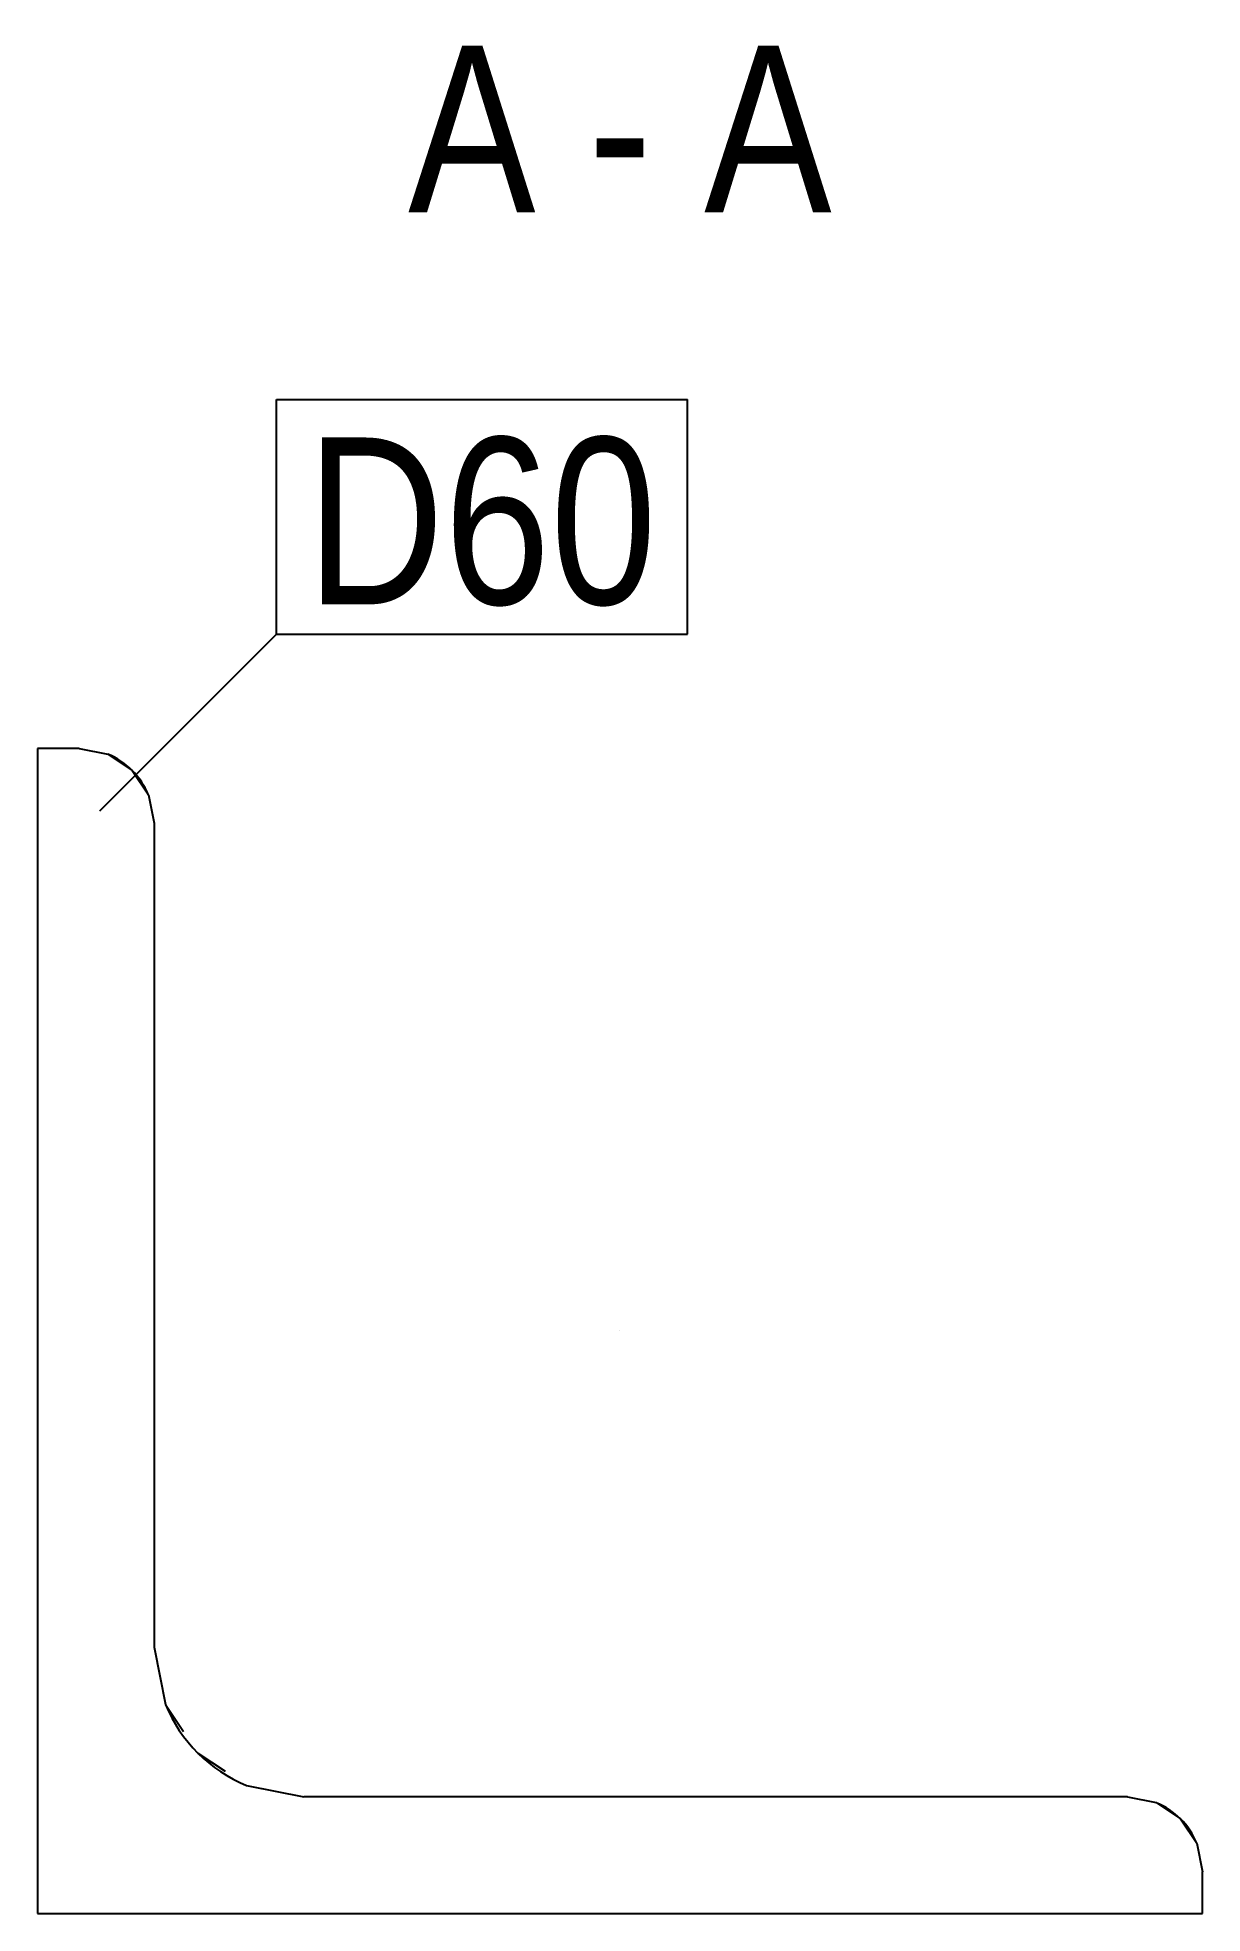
# Model space of a CAD drawing. Header units: millimetres. Extents: x 9 to 10703, y 3 to 155.
# Drawn here: x 9 to 79, y 9 to 121.7 of the extents above; entities that cross this region are included whole.
import ezdxf

# ---------------------------------------------------------------- set-up
doc = ezdxf.new("R2010")
doc.units = ezdxf.units.MM
doc.linetypes.add('DXK_LINE_DOT2', pattern=[3.9198, 1.9599, -1.9599])
doc.linetypes.add('DXK_LINE_DOT3', pattern=[5.9187, 2.979, -0.9799, 0.9799, -0.9799])
doc.layers.add('STÅL', color=7, linetype='Continuous')
doc.layers.add('TEKST', color=7, linetype='Continuous')
doc.styles.add('Arial Narrow', font='ARIALN.TTF', dxfattribs={"height": 0.2})

msp = doc.modelspace()

# ---------------------------------------------------------------- linework, layer by layer
at = {"layer": 'STÅL', "color": 2, "linetype": 'Continuous'}
for p, q in [((11.5, 79), (9, 79)), ((9, 79), (9, 9)), ((11.5, 79), (13.22, 78.66)), ((15.66, 76.22), (16, 74.5)), ((16, 74.5), (16, 25)), ((16, 25), (16.69, 21.56)), ((21.56, 16.69), (25, 16)), ((74.5, 16), (25, 16)), ((74.5, 16), (76.22, 15.66)), ((78.66, 13.22), (79, 11.5)), ((79, 9), (79, 11.5)), ((9, 9), (79, 9))]:
    msp.add_line(p, q, dxfattribs=at)
at = {"layer": 'STÅL', "color": 7, "linetype": 'DXK_LINE_DOT2'}
for p, q in [((11.5, 79), (13.22, 78.66)), ((13.22, 78.66), (14.68, 77.68)), ((14.68, 77.68), (15.66, 76.22)), ((15.66, 76.22), (16, 74.5)), ((16, 25), (16.69, 21.56)), ((16.69, 21.56), (18.64, 18.64)), ((18.64, 18.64), (21.56, 16.69)), ((21.56, 16.69), (25, 16)), ((74.5, 16), (76.22, 15.66)), ((76.22, 15.66), (77.68, 14.68)), ((77.68, 14.68), (78.66, 13.22)), ((78.66, 13.22), (79, 11.5))]:
    msp.add_line(p, q, dxfattribs=at)
at = {"layer": 'STÅL', "color": 7, "linetype": 'DXK_LINE_DOT3'}
msp.add_line((44, 44), (44, 44), dxfattribs=at)
at = {"layer": 'STÅL', "color": 2, "linetype": 'Continuous'}
for centre, radius, start, end in [((11.5, 74.5), 4.5, 22.5, 67.5), ((25, 25), 9, 202.5, 247.5), ((74.5, 11.5), 4.5, 22.5, 67.5)]:
    msp.add_arc(centre, radius, start, end, dxfattribs=at)
at = {"layer": 'TEKST', "color": 7, "linetype": 'Continuous'}
for p, q in [((23.35, 99.96), (48.05, 99.96)), ((23.35, 85.86), (23.35, 99.96)), ((48.05, 85.86), (48.05, 99.96)), ((12.75, 75.25), (23.35, 85.86)), ((23.35, 85.86), (48.05, 85.86))]:
    msp.add_line(p, q, dxfattribs=at)

# ---------------------------------------------------------------- wipeouts: each hides what was drawn before it
at = {"color": 0, "linetype": 'Continuous'}
for points in [[(38.94, 111.21), (38.94, 121.71), (31.27, 121.71), (31.27, 111.21)], [(45.91, 111.21), (45.91, 121.71), (42.09, 121.71), (42.09, 111.21)], [(56.73, 111.21), (56.73, 121.71), (49.06, 121.71), (49.06, 111.21)]]:
    msp.add_wipeout(points, dxfattribs=at).dxf.layer = 'TEKST'
at = {"color": 0}
msp.add_wipeout([(46.25, 87.66), (46.25, 98.16), (25.15, 98.16), (25.15, 87.66)], dxfattribs=at).dxf.layer = 'TEKST'

# ---------------------------------------------------------------- next in the draw order: texts
at = {"layer": 'TEKST', "color": 3, "linetype": 'Continuous', "style": 'Arial Narrow'}
for s, p in [('A', (31.27, 111.21)), ('A', (49.06, 111.21)), ('-', (42.09, 111.21))]:
    msp.add_text(s, height=10.02, dxfattribs=at).set_placement(p)

# ---------------------------------------------------------------- next in the draw order: wipeouts: each hides what was drawn before it
at = {"color": 0}
msp.add_wipeout([(46.25, 87.66), (46.25, 98.16), (25.15, 98.16), (25.15, 87.66)], dxfattribs=at).dxf.layer = 'TEKST'

# ---------------------------------------------------------------- next in the draw order: texts
at = {"layer": 'TEKST', "color": 3, "style": 'Arial Narrow'}
msp.add_text('D60', height=10.021, dxfattribs=at).set_placement((25.15, 87.66))

doc.saveas('drawing.dxf')
